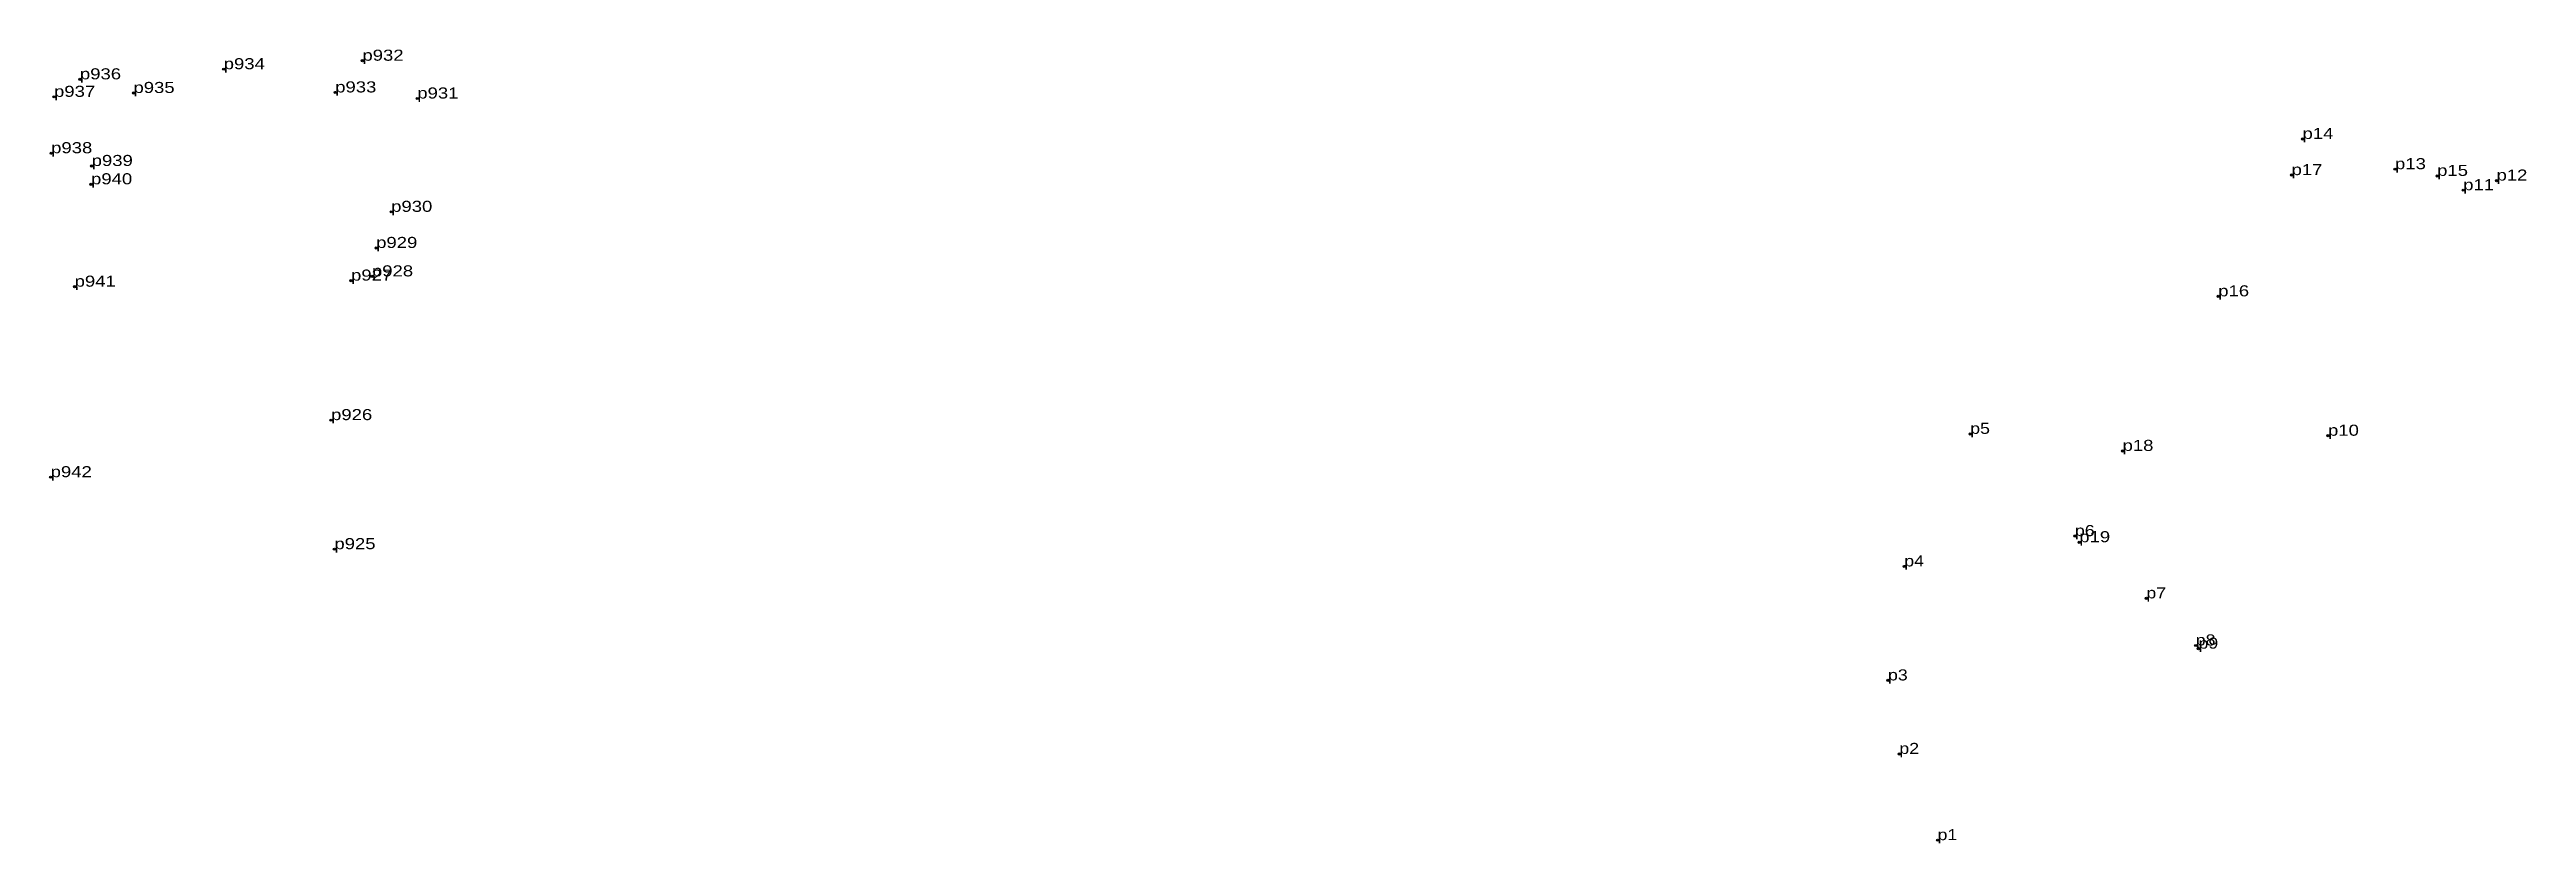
# Model space of a CAD drawing. Header units: metres. Extents: x 543607 to 546308, y 1834524 to 1839461.
# Drawn here: x 545069.9 to 545472.7, y 1836054.1 to 1836183.3 of the extents above; entities that cross this region are included whole.
import ezdxf

# ---------------------------------------------------------------- set-up
doc = ezdxf.new("R2010")
doc.units = ezdxf.units.M
doc.header["$LTSCALE"] = 0.72
doc.header["$PDMODE"] = 32
doc.header["$PDSIZE"] = 0.36
doc.layers.add('12', color=7, linetype='Continuous')
doc.layers.add('7', color=7, linetype='Continuous')

msp = doc.modelspace()

# ---------------------------------------------------------------- texts
at = {"layer": '12'}
for s, width, p in [('p936', 1.25, (545074.84, 1836178.41)), ('p934', 1.25, (545098.22, 1836180.06)), ('p932', 1.25, (545120.78, 1836181.44)), ('p937', 1.25, (545070.63, 1836175.56)), ('p935', 1.25, (545083.55, 1836176.19)), ('p933', 1.25, (545116.35, 1836176.28)), ('p931', 1.25, (545129.7, 1836175.29)), ('p938', 1.25, (545070.16, 1836166.39)), ('p14', 1.25, (545436.26, 1836168.71)), ('p14', 1.25, (545436.26, 1836168.71)), ('p939', 1.25, (545076.75, 1836164.31)), ('p17', 1.25, (545434.48, 1836162.83)), ('p17', 1.25, (545434.48, 1836162.83)), ('p13', 1.25, (545451.3, 1836163.79)), ('p13', 1.25, (545451.3, 1836163.79)), ('p15', 1.25, (545458.15, 1836162.7)), ('p15', 1.25, (545458.15, 1836162.7)), ('p12', 1.25, (545467.81, 1836161.94)), ('p12', 1.25, (545467.81, 1836161.94)), ('p940', 1.25, (545076.65, 1836161.33)), ('p11', 1.25, (545462.39, 1836160.37)), ('p11', 1.25, (545462.39, 1836160.37)), ('p930', 1.25, (545125.45, 1836156.85)), ('p929', 1.25, (545123.01, 1836150.97)), ('p927', 1.25, (545118.93, 1836145.66)), ('p928', 1.25, (545122.33, 1836146.35)), ('p941', 1.25, (545073.98, 1836144.67)), ('p16', 1.25, (545422.56, 1836143.1)), ('p16', 1.25, (545422.56, 1836143.1)), ('p926', 1.25, (545115.68, 1836122.96)), ('p5', 1.2, (545382.22, 1836120.72)), ('p5', 1.2, (545382.22, 1836120.72)), ('p18', 1.25, (545407, 1836117.95)), ('p18', 1.25, (545407, 1836117.95)), ('p10', 1.25, (545440.41, 1836120.42)), ('p10', 1.25, (545440.41, 1836120.42)), ('p942', 1.25, (545070.08, 1836113.67)), ('p925', 1.25, (545116.22, 1836101.96)), ('p6', 1.2, (545399.25, 1836104.09)), ('p6', 1.2, (545399.25, 1836104.09)), ('p19', 1.25, (545399.96, 1836103.09)), ('p19', 1.25, (545399.96, 1836103.09)), ('p4', 1.2, (545371.5, 1836099.15)), ('p4', 1.2, (545371.5, 1836099.15)), ('p7', 1.2, (545410.87, 1836093.95)), ('p7', 1.2, (545410.87, 1836093.95)), ('p8', 1.2, (545418.9, 1836086.29)), ('p8', 1.2, (545418.9, 1836086.29)), ('p9', 1.2, (545419.34, 1836085.77)), ('p9', 1.2, (545419.34, 1836085.77)), ('p3', 1.2, (545368.85, 1836080.6)), ('p3', 1.2, (545368.85, 1836080.6)), ('p2', 1.2, (545370.7, 1836068.64)), ('p2', 1.2, (545370.7, 1836068.64)), ('p1', 1.2, (545376.91, 1836054.61)), ('p1', 1.2, (545376.91, 1836054.61))]:
    msp.add_text(s, height=1.8, dxfattribs=dict(at, width=width)).set_placement(p)

# ---------------------------------------------------------------- linework, layer by layer
at = {"layer": '7'}
for p in [(545098.22, 1836180.06), (545120.78, 1836181.44), (545070.63, 1836175.56), (545074.84, 1836178.41), (545083.55, 1836176.19), (545116.35, 1836176.28), (545129.7, 1836175.29), (545436.26, 1836168.71), (545070.16, 1836166.39), (545076.75, 1836164.31), (545451.3, 1836163.79), (545076.65, 1836161.33), (545434.48, 1836162.83), (545434.49, 1836162.83), (545458.15, 1836162.7), (545462.39, 1836160.37), (545467.81, 1836161.94), (545125.45, 1836156.85), (545123.01, 1836150.97), (545073.98, 1836144.67), (545118.93, 1836145.66), (545122.33, 1836146.35), (545422.56, 1836143.1), (545115.68, 1836122.96), (545382.22, 1836120.72), (545382.22, 1836120.71), (545440.41, 1836120.42), (545407, 1836117.95), (545070.08, 1836113.67), (545399.25, 1836104.09), (545399.96, 1836103.09), (545116.22, 1836101.96), (545371.5, 1836099.15), (545410.87, 1836093.95), (545418.9, 1836086.29), (545419.33, 1836085.77), (545419.34, 1836085.77), (545368.85, 1836080.6), (545370.7, 1836068.64), (545376.91, 1836054.61)]:
    msp.add_point(p, dxfattribs=at)

msp.set_redraw_order([(e.dxf.handle, doc.entitydb.next_handle()) for e in msp.query("TEXT MTEXT ATTDEF DIMENSION ARC_DIMENSION")])  # texts and dimensions are drawn at this point

doc.saveas('drawing.dxf')
